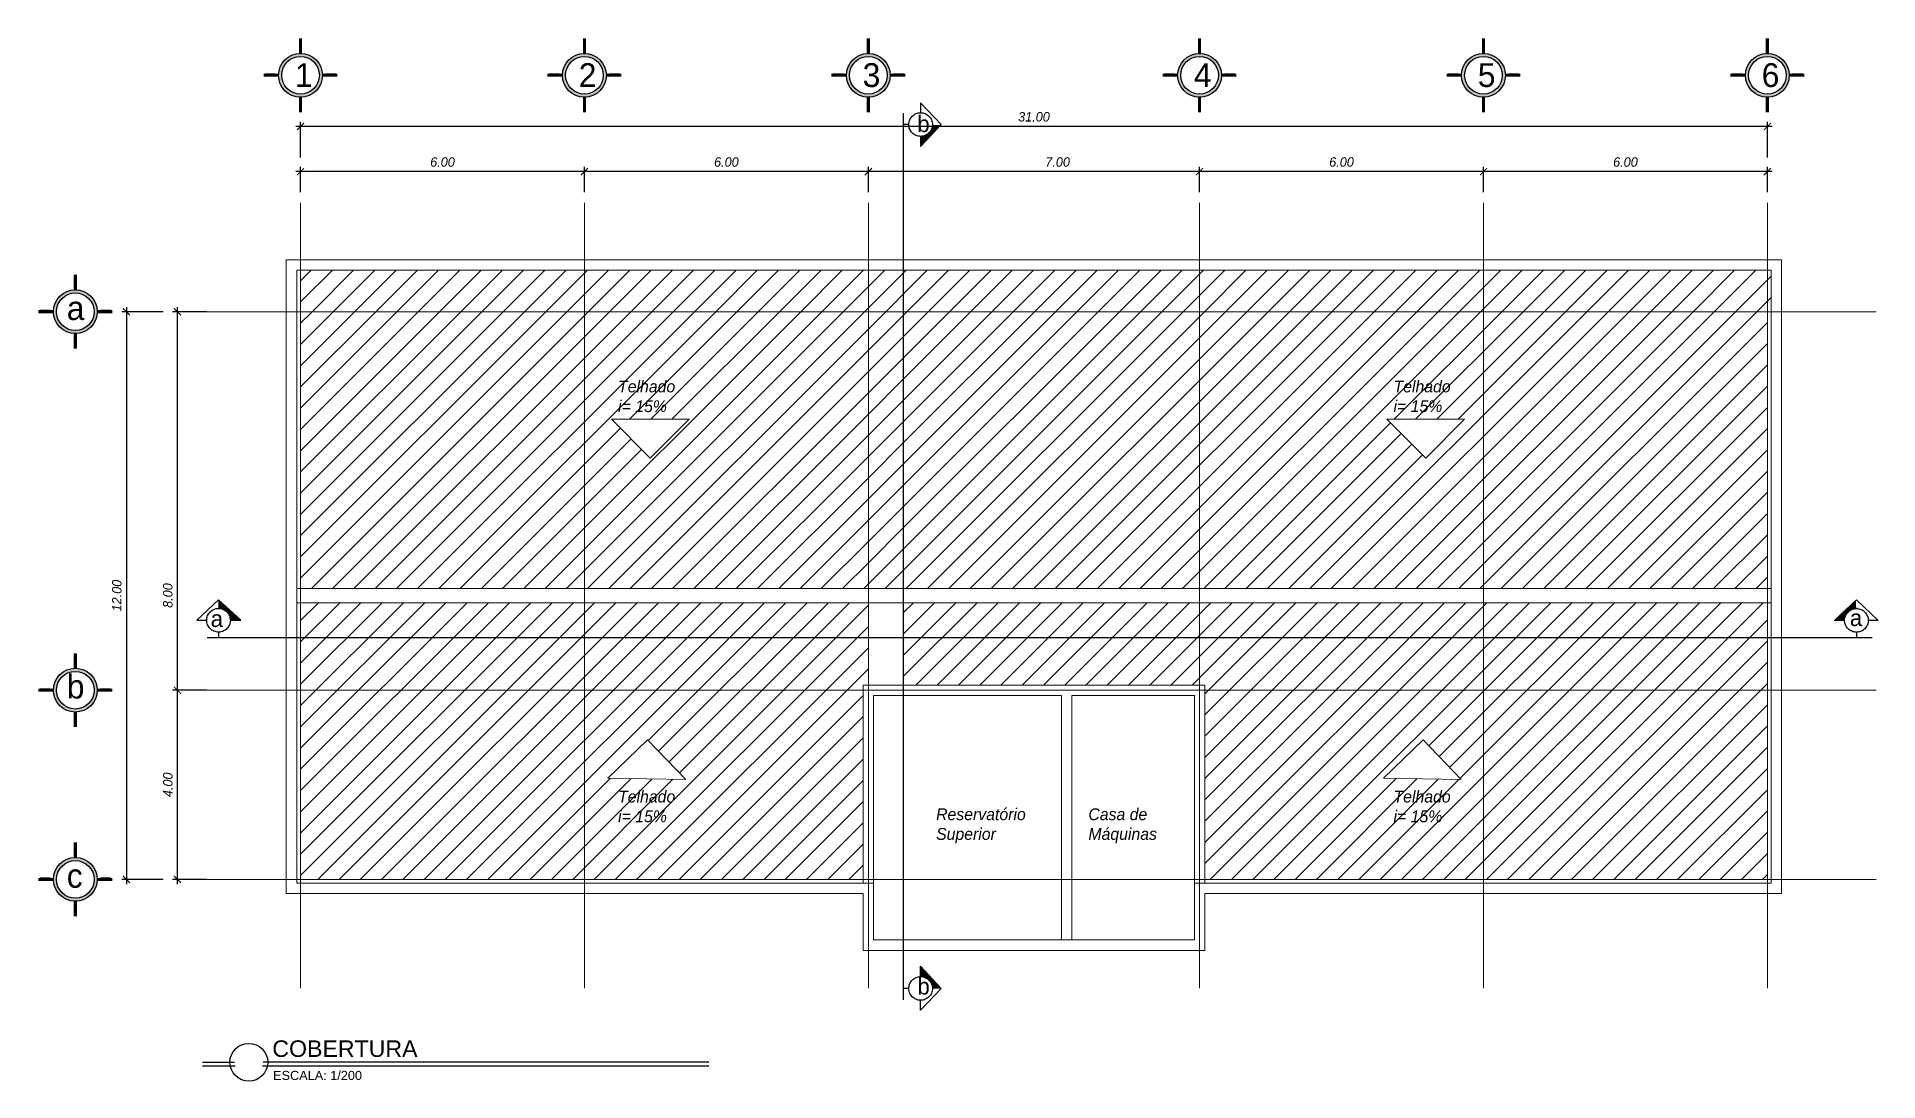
# Model space of a CAD drawing. Header units: millimetres. Extents: x 485872 to 486142, y -52344 to -52207.
# Drawn here: x 485882.71 to 485921.62, y -52230.59 to -52208.51 of the extents above; entities that cross this region are included whole.
import ezdxf

# ---------------------------------------------------------------- set-up
doc = ezdxf.new("R2010")
doc.units = ezdxf.units.MM
doc.header["$LTSCALE"] = 15
doc.header["$PDMODE"] = 2
doc.header["$PDSIZE"] = -10
for name, pattern in [('ACAD_ISO04W100', [30, 24, -3, 0, -3]), ('ACAD_ISO12W100', [21, 12, -3, 0, -3, 0, -3]), ('DASHDOTX2', [50.8, 25.4, -12.7, 0, -12.7])]:
    doc.linetypes.add(name, pattern=pattern)
for name, color, linetype, lineweight in [('Ak1', 51, 'Continuous', 5), ('arrow', 8, 'Continuous', 0), ('TEXTO', 1, 'Continuous', 5)]:
    doc.layers.add(name, color=color, linetype=linetype, lineweight=lineweight)
doc.layers.add('DIMS', color=7, linetype='Continuous')
doc.styles.add('dim', font='romantic.ttf', dxfattribs={"height": 280})
doc.styles.add('SANSSERIF', font='sas_____.pfb')
doc.styles.get("Standard").update_dxf_attribs({"font": ''})
doc.styles.get('Standard').set_extended_font_data('Flux Architect', italic=True)
doc.dimstyles.get("Standard").update_dxf_attribs({"dimtxt": 0.2, "dimasz": 0.15, "dimexe": 0.1, "dimexo": 0.3, "dimgap": 0.1, "dimtad": 1, "dimzin": 0, "dimdsep": 46, "dimtxsty": 'Standard', "dimblk": 'ARCHTICK', "dimcen": 0.09, "dimdle": 0.1, "dimclrd": 4, "dimclrt": 2, "dimadec": 0, "dimazin": 0, "dimtfac": 1, "dimtofl": 0, "dimtmove": 0, "dimatfit": 3, "dimfxl": 1, "dimtfillclr": 1, "dimtolj": 1, "dimtzin": 0, "dimarcsym": 1})
pattern_1 = [(360, (485895.860808, -52218.724312), (1e-17, 0.021), [])]
pattern_2 = [(45, (-148.1085, 0), (-0.22450640303, 0.22450640303), [])]

msp = doc.modelspace()

# ---------------------------------------------------------------- texts
at = {"color": 3, "lineweight": -3, "style": 'SANSSERIF'}
for s, height, p in [('COBERTURA', 0.35, (485887.685, -52230.078)), ('ESCALA: 1/200', 0.192, (485887.702, -52230.565))]:
    msp.add_text(s, height=height, dxfattribs=at).set_placement(p)
at = {"lineweight": 13, "char_height": 0.25, "attachment_point": 1}
for s, insert in [('Telhado\\Pi= 15%', (485894.992, -52215.78)), ('Telhado\\Pi= 15%', (485911.38, -52215.78)), ('Telhado\\Pi= 15%', (485894.992, -52224.45)), ('Telhado\\Pi= 15%', (485911.38, -52224.45)), ('Reservatório\\PSuperior', (485901.713, -52224.823)), ('Casa de Máquinas', (485904.931, -52224.823))]:
    msp.add_mtext_dynamic_manual_height_columns(s, width=1.39119, gutter_width=0.0125, heights=[0], dxfattribs=dict(at, insert=insert))
at = {"layer": 'DIMS', "char_height": 0.5033, "width": 1.55205, "attachment_point": 1, "style": 'dim'}
for s, insert in [('{\\fFlux Architect|b0|i0|c0|p2;1}', (485888.161, -52209.072)), ('{\\fFlux Architect|b0|i0|c0|p2;2}', (485894.161, -52209.072)), ('{\\fFlux Architect|b0|i0|c0|p2;3}', (485900.161, -52209.072)), ('{\\fFlux Architect|b0|i0|c0|p2;4}', (485907.161, -52209.072)), ('{\\fFlux Architect|b0|i0|c0|p2;5}', (485913.161, -52209.072)), ('{\\fFlux Architect|b0|i0|c0|p2;6}', (485919.161, -52209.072)), ('{\\fFlux Architect|b0|i0|c0|p2;a}', (485883.341, -52213.998)), ('{\\fFlux Architect|b0|i0|c0|p2;b}', (485883.341, -52221.998)), ('{\\fFlux Architect|b0|i0|c0|p2;c}', (485883.341, -52225.998))]:
    msp.add_mtext(s, dxfattribs=dict(at, insert=insert))
at = {"layer": 'TEXTO', "char_height": 0.35, "width": 2.37145}
for s, insert, attachment_point in [('{\\fFlux Architect|b0|i0|c0|p2;b}', (485901.446, -52210.179), 2), ('{\\fFlux Architect|b0|i0|c0|p2;a}', (485886.513, -52220.995), 8), ('{\\fFlux Architect|b0|i0|c0|p2;a}', (485921.155, -52220.976), 8), ('{\\fFlux Architect|b0|i0|c0|p2;b}', (485901.449, -52228.765), 8)]:
    msp.add_mtext(s, dxfattribs=dict(at, insert=insert, attachment_point=attachment_point))

# ---------------------------------------------------------------- blocks, each defined once
blk = doc.blocks.new('_ArchTick')
at = {"color": 0, "const_width": 0.15}
blk.add_lwpolyline([(-0.5, -0.5), (0.5, 0.5)], dxfattribs=at)
blk = doc.blocks.new('*D79')
at = {"color": 4, "linetype": 'Continuous', "lineweight": -2, "transparency": 16777216}
blk.add_line((486067.49, -52211.364), (486061.29, -52211.364), dxfattribs=at)
at = {"color": 0, "linetype": 'Continuous', "lineweight": -2, "transparency": 16777216}
for p, q in [((486061.39, -52211.795), (486061.39, -52211.264)), ((486067.39, -52211.795), (486067.39, -52211.264))]:
    blk.add_line(p, q, dxfattribs=at)
at = {"layer": 'Defpoints', "color": 0, "linetype": 'Continuous', "lineweight": 13, "transparency": 16777216}
for p in [(486061.39, -52211.364), (486061.39, -52212.095), (486067.39, -52212.095)]:
    blk.add_point(p, dxfattribs=at)
at = {"color": 4, "linetype": 'Continuous', "lineweight": -2, "transparency": 16777216, "xscale": 0.15, "yscale": 0.15, "zscale": 0.15, "rotation": 180}
blk.add_blockref('_ArchTick', (486061.39, -52211.364), dxfattribs=at)
at = {"color": 4, "linetype": 'Continuous', "lineweight": -2, "transparency": 16777216, "xscale": 0.15, "yscale": 0.15, "zscale": 0.15}
blk.add_blockref('_ArchTick', (486067.39, -52211.364), dxfattribs=at)
at = {"color": 2, "linetype": 'Continuous', "lineweight": 13, "transparency": 16777216, "insert": (486064.39, -52211.162), "char_height": 0.2, "attachment_point": 5}
blk.add_mtext('\\A1;6.00', dxfattribs=at)
blk = doc.blocks.new('*D80')
at = {"color": 4, "linetype": 'Continuous', "lineweight": -2, "transparency": 16777216}
blk.add_line((486061.49, -52211.364), (486055.29, -52211.364), dxfattribs=at)
at = {"color": 0, "linetype": 'Continuous', "lineweight": -2, "transparency": 16777216}
for p, q in [((486055.39, -52211.795), (486055.39, -52211.264)), ((486061.39, -52211.795), (486061.39, -52211.264))]:
    blk.add_line(p, q, dxfattribs=at)
at = {"layer": 'Defpoints', "color": 0, "linetype": 'Continuous', "lineweight": 13, "transparency": 16777216}
for p in [(486055.39, -52211.364), (486055.39, -52212.095), (486061.39, -52212.095)]:
    blk.add_point(p, dxfattribs=at)
at = {"color": 4, "linetype": 'Continuous', "lineweight": -2, "transparency": 16777216, "xscale": 0.15, "yscale": 0.15, "zscale": 0.15, "rotation": 180}
blk.add_blockref('_ArchTick', (486055.39, -52211.364), dxfattribs=at)
at = {"color": 4, "linetype": 'Continuous', "lineweight": -2, "transparency": 16777216, "xscale": 0.15, "yscale": 0.15, "zscale": 0.15}
blk.add_blockref('_ArchTick', (486061.39, -52211.364), dxfattribs=at)
at = {"color": 2, "linetype": 'Continuous', "lineweight": 13, "transparency": 16777216, "insert": (486058.39, -52211.162), "char_height": 0.2, "attachment_point": 5}
blk.add_mtext('\\A1;6.00', dxfattribs=at)
blk = doc.blocks.new('*D81')
at = {"color": 4, "linetype": 'Continuous', "lineweight": -2, "transparency": 16777216}
blk.add_line((486055.49, -52211.364), (486048.29, -52211.364), dxfattribs=at)
at = {"color": 0, "linetype": 'Continuous', "lineweight": -2, "transparency": 16777216}
for p, q in [((486048.39, -52211.795), (486048.39, -52211.264)), ((486055.39, -52211.795), (486055.39, -52211.264))]:
    blk.add_line(p, q, dxfattribs=at)
at = {"layer": 'Defpoints', "color": 0, "linetype": 'Continuous', "lineweight": 13, "transparency": 16777216}
for p in [(486048.39, -52211.364), (486048.39, -52212.095), (486055.39, -52212.095)]:
    blk.add_point(p, dxfattribs=at)
at = {"color": 4, "linetype": 'Continuous', "lineweight": -2, "transparency": 16777216, "xscale": 0.15, "yscale": 0.15, "zscale": 0.15, "rotation": 180}
blk.add_blockref('_ArchTick', (486048.39, -52211.364), dxfattribs=at)
at = {"color": 4, "linetype": 'Continuous', "lineweight": -2, "transparency": 16777216, "xscale": 0.15, "yscale": 0.15, "zscale": 0.15}
blk.add_blockref('_ArchTick', (486055.39, -52211.364), dxfattribs=at)
at = {"color": 2, "linetype": 'Continuous', "lineweight": 13, "transparency": 16777216, "insert": (486052.39, -52211.162), "char_height": 0.2, "attachment_point": 5}
blk.add_mtext('\\A1;7.00', dxfattribs=at)
blk = doc.blocks.new('*D82')
at = {"color": 4, "linetype": 'Continuous', "lineweight": -2, "transparency": 16777216}
blk.add_line((486048.49, -52211.364), (486042.29, -52211.364), dxfattribs=at)
at = {"color": 0, "linetype": 'Continuous', "lineweight": -2, "transparency": 16777216}
for p, q in [((486042.39, -52211.795), (486042.39, -52211.264)), ((486048.39, -52211.795), (486048.39, -52211.264))]:
    blk.add_line(p, q, dxfattribs=at)
at = {"layer": 'Defpoints', "color": 0, "linetype": 'Continuous', "lineweight": 13, "transparency": 16777216}
for p in [(486042.39, -52211.364), (486042.39, -52212.095), (486048.39, -52212.095)]:
    blk.add_point(p, dxfattribs=at)
at = {"color": 4, "linetype": 'Continuous', "lineweight": -2, "transparency": 16777216, "xscale": 0.15, "yscale": 0.15, "zscale": 0.15, "rotation": 180}
blk.add_blockref('_ArchTick', (486042.39, -52211.364), dxfattribs=at)
at = {"color": 4, "linetype": 'Continuous', "lineweight": -2, "transparency": 16777216, "xscale": 0.15, "yscale": 0.15, "zscale": 0.15}
blk.add_blockref('_ArchTick', (486048.39, -52211.364), dxfattribs=at)
at = {"color": 2, "linetype": 'Continuous', "lineweight": 13, "transparency": 16777216, "insert": (486045.39, -52211.162), "char_height": 0.2, "attachment_point": 5}
blk.add_mtext('\\A1;6.00', dxfattribs=at)
blk = doc.blocks.new('*D83')
at = {"color": 4, "linetype": 'Continuous', "lineweight": -2, "transparency": 16777216}
blk.add_line((486042.49, -52211.364), (486036.29, -52211.364), dxfattribs=at)
at = {"color": 0, "linetype": 'Continuous', "lineweight": -2, "transparency": 16777216}
for p, q in [((486036.39, -52211.795), (486036.39, -52211.264)), ((486042.39, -52211.795), (486042.39, -52211.264))]:
    blk.add_line(p, q, dxfattribs=at)
at = {"layer": 'Defpoints', "color": 0, "linetype": 'Continuous', "lineweight": 13, "transparency": 16777216}
for p in [(486036.39, -52211.364), (486036.39, -52212.095), (486042.39, -52212.095)]:
    blk.add_point(p, dxfattribs=at)
at = {"color": 4, "linetype": 'Continuous', "lineweight": -2, "transparency": 16777216, "xscale": 0.15, "yscale": 0.15, "zscale": 0.15, "rotation": 180}
blk.add_blockref('_ArchTick', (486036.39, -52211.364), dxfattribs=at)
at = {"color": 4, "linetype": 'Continuous', "lineweight": -2, "transparency": 16777216, "xscale": 0.15, "yscale": 0.15, "zscale": 0.15}
blk.add_blockref('_ArchTick', (486042.39, -52211.364), dxfattribs=at)
at = {"color": 2, "linetype": 'Continuous', "lineweight": 13, "transparency": 16777216, "insert": (486039.39, -52211.162), "char_height": 0.2, "attachment_point": 5}
blk.add_mtext('\\A1;6.00', dxfattribs=at)
blk = doc.blocks.new('*D84')
at = {"color": 4, "linetype": 'Continuous', "lineweight": -2, "transparency": 16777216}
blk.add_line((486067.49, -52210.408), (486036.29, -52210.408), dxfattribs=at)
at = {"color": 0, "linetype": 'Continuous', "lineweight": -2, "transparency": 16777216}
for p, q in [((486036.39, -52211.064), (486036.39, -52210.308)), ((486067.39, -52211.064), (486067.39, -52210.308))]:
    blk.add_line(p, q, dxfattribs=at)
at = {"layer": 'Defpoints', "color": 0, "linetype": 'Continuous', "lineweight": 13, "transparency": 16777216}
for p in [(486036.39, -52210.408), (486036.39, -52211.364), (486067.39, -52211.364)]:
    blk.add_point(p, dxfattribs=at)
at = {"color": 4, "linetype": 'Continuous', "lineweight": -2, "transparency": 16777216, "xscale": 0.15, "yscale": 0.15, "zscale": 0.15, "rotation": 180}
blk.add_blockref('_ArchTick', (486036.39, -52210.408), dxfattribs=at)
at = {"color": 4, "linetype": 'Continuous', "lineweight": -2, "transparency": 16777216, "xscale": 0.15, "yscale": 0.15, "zscale": 0.15}
blk.add_blockref('_ArchTick', (486067.39, -52210.408), dxfattribs=at)
at = {"color": 2, "linetype": 'Continuous', "lineweight": 13, "transparency": 16777216, "insert": (486051.89, -52210.206), "char_height": 0.2, "attachment_point": 5}
blk.add_mtext('\\A1;31.00', dxfattribs=at)
blk = doc.blocks.new('*D85')
at = {"color": 0, "linetype": 'Continuous', "lineweight": -2, "transparency": 16777216}
for p, q in [((486034.403, -52222.326), (486033.688, -52222.326)), ((486034.403, -52226.326), (486033.688, -52226.326))]:
    blk.add_line(p, q, dxfattribs=at)
at = {"color": 4, "linetype": 'Continuous', "lineweight": -2, "transparency": 16777216}
blk.add_line((486033.788, -52226.426), (486033.788, -52222.226), dxfattribs=at)
at = {"layer": 'Defpoints', "color": 0, "linetype": 'Continuous', "lineweight": 13, "transparency": 16777216}
for p in [(486033.788, -52222.326), (486034.703, -52222.326), (486034.703, -52226.326)]:
    blk.add_point(p, dxfattribs=at)
at = {"color": 4, "linetype": 'Continuous', "lineweight": -2, "transparency": 16777216, "xscale": 0.15, "yscale": 0.15, "zscale": 0.15}
for p, rotation in [((486033.788, -52222.326), 90), ((486033.788, -52226.326), 270)]:
    blk.add_blockref('_ArchTick', p, dxfattribs=dict(at, rotation=rotation))
at = {"color": 2, "linetype": 'Continuous', "lineweight": 13, "transparency": 16777216, "insert": (486033.586, -52224.326), "char_height": 0.2, "attachment_point": 5, "rotation": 90}
blk.add_mtext('\\A1;4.00', dxfattribs=at)
blk = doc.blocks.new('*D86')
at = {"color": 0, "linetype": 'Continuous', "lineweight": -2, "transparency": 16777216}
for p, q in [((486034.403, -52214.326), (486033.688, -52214.326)), ((486034.403, -52222.326), (486033.688, -52222.326))]:
    blk.add_line(p, q, dxfattribs=at)
at = {"color": 4, "linetype": 'Continuous', "lineweight": -2, "transparency": 16777216}
blk.add_line((486033.788, -52222.426), (486033.788, -52214.226), dxfattribs=at)
at = {"layer": 'Defpoints', "color": 0, "linetype": 'Continuous', "lineweight": 13, "transparency": 16777216}
for p in [(486033.788, -52214.326), (486034.703, -52214.326), (486034.703, -52222.326)]:
    blk.add_point(p, dxfattribs=at)
at = {"color": 4, "linetype": 'Continuous', "lineweight": -2, "transparency": 16777216, "xscale": 0.15, "yscale": 0.15, "zscale": 0.15}
for p, rotation in [((486033.788, -52214.326), 90), ((486033.788, -52222.326), 270)]:
    blk.add_blockref('_ArchTick', p, dxfattribs=dict(at, rotation=rotation))
at = {"color": 2, "linetype": 'Continuous', "lineweight": 13, "transparency": 16777216, "insert": (486033.586, -52220.326), "char_height": 0.2, "attachment_point": 5, "rotation": 90}
blk.add_mtext('\\A1;8.00', dxfattribs=at)
blk = doc.blocks.new('*D87')
at = {"color": 0, "linetype": 'Continuous', "lineweight": -2, "transparency": 16777216}
for p, q in [((486033.488, -52214.326), (486032.611, -52214.326)), ((486033.488, -52226.326), (486032.611, -52226.326))]:
    blk.add_line(p, q, dxfattribs=at)
at = {"color": 4, "linetype": 'Continuous', "lineweight": -2, "transparency": 16777216}
blk.add_line((486032.711, -52214.226), (486032.711, -52226.426), dxfattribs=at)
at = {"layer": 'Defpoints', "color": 0, "linetype": 'Continuous', "lineweight": 13, "transparency": 16777216}
for p in [(486033.788, -52214.326), (486032.711, -52226.326), (486033.788, -52226.326)]:
    blk.add_point(p, dxfattribs=at)
at = {"color": 4, "linetype": 'Continuous', "lineweight": -2, "transparency": 16777216, "xscale": 0.15, "yscale": 0.15, "zscale": 0.15}
for p, rotation in [((486032.711, -52214.326), 90), ((486032.711, -52226.326), 270)]:
    blk.add_blockref('_ArchTick', p, dxfattribs=dict(at, rotation=rotation))
at = {"color": 2, "linetype": 'Continuous', "lineweight": 13, "transparency": 16777216, "insert": (486032.508, -52220.326), "char_height": 0.2, "attachment_point": 5, "rotation": 90}
blk.add_mtext('\\A1;12.00', dxfattribs=at)
blk = doc.blocks.new('uio')
h = blk.add_hatch(color=21)
h.paths.add_polyline_path([(365111, 142547, 1), (365989, 142547, 1)])
h.paths.add_polyline_path([(365927, 142547, -1), (365173, 142547, -1)], flags=16)
at = {"color": 21, "const_width": 61.9}
for points in [[(365550, 143286), (365550, 142986)], [(364811, 142547), (365111, 142547)], [(365989, 142547), (366289, 142547)], [(365550, 141808), (365550, 142108)]]:
    blk.add_lwpolyline(points, dxfattribs=at)
at = {"color": 21}
for radius in [439, 377]:
    blk.add_circle((365550, 142547), radius, dxfattribs=at)
at = {"layer": 'Ak1', "ltscale": 10000}
for p, q in [((365046, 142517), (364848, 142517)), ((366054, 142517), (366252, 142517)), ((365555, 142013), (365555, 141815))]:
    blk.add_line(p, q, dxfattribs=at)
blk = doc.blocks.new('01')
at = {"color": 1, "lineweight": -3}
for p, q in [((759112, -50321), (759788, -50321)), ((759796, -50401), (759112, -50401)), ((769811, -50401), (760379, -50401)), ((769811, -50321), (760388, -50321))]:
    blk.add_line(p, q, dxfattribs=at)
blk.add_circle((760088, -50321), 400, dxfattribs=at)

# ---------------------------------------------------------------- dimensions: what is measured, and where the dimension line sits
at = {"linetype": 'Continuous', "lineweight": 13}
dim = msp.add_linear_dim(base=(485888.281, -52210.408), p1=(485919.281, -52211.364), p2=(485888.281, -52211.364), angle=180, dimstyle='Standard', dxfattribs=at)
dim.commit()
dim.dimension.update_dxf_attribs({"geometry": '*D84', "text_midpoint": (485903.781, -52210.206), "insert": (-148.109, 0)})
for base, p1, p2, angle, picture, middle in [((485888.281, -52211.364), (485894.281, -52212.095), (485888.281, -52212.095), 180, '*D83', (485891.281, -52211.364)), ((485894.281, -52211.364), (485900.281, -52212.095), (485894.281, -52212.095), 180, '*D82', (485897.281, -52211.364)), ((485900.281, -52211.364), (485907.281, -52212.095), (485900.281, -52212.095), 180, '*D81', (485904.281, -52211.364)), ((485907.281, -52211.364), (485913.281, -52212.095), (485907.281, -52212.095), 180, '*D80', (485910.281, -52211.364)), ((485913.281, -52211.364), (485919.281, -52212.095), (485913.281, -52212.095), 180, '*D79', (485916.281, -52211.364)), ((485884.602, -52226.326), (485885.679, -52214.326), (485885.679, -52226.326), 270, '*D87', (485884.602, -52220.326)), ((485885.679, -52214.326), (485886.595, -52222.326), (485886.595, -52214.326), 270, '*D86', (485885.679, -52220.326)), ((485885.679, -52222.326), (485886.595, -52226.326), (485886.595, -52222.326), 270, '*D85', (485885.679, -52224.326))]:
    dim = msp.add_linear_dim(base=base, p1=p1, p2=p2, angle=angle, dimstyle='Standard', dxfattribs=at)
    dim.commit()
    dim.dimension.update_dxf_attribs({"geometry": picture, "text_midpoint": middle, "dimtype": 160, "insert": (-148.109, 0)})

# ---------------------------------------------------------------- hatches: boundary and pattern name
at = {"linetype": 'Continuous', "lineweight": 13}
h = msp.add_hatch(dxfattribs=at)
h.set_pattern_fill('ANSI31', color=256, scale=0.1)
h.set_pattern_definition(pattern_2)
h.paths.add_polyline_path([(485894.281, -52213.446), (485888.281, -52213.446), (485888.281, -52214.326), (485894.281, -52214.326)])
h.paths.add_polyline_path([(485900.281, -52213.446), (485894.281, -52213.446), (485894.281, -52214.326), (485900.281, -52214.326)])
h.paths.add_polyline_path([(485901.023, -52213.446), (485900.581, -52213.446), (485900.281, -52213.446), (485900.281, -52214.326), (485901.023, -52214.326)])
h.paths.add_polyline_path([(485901.023, -52214.326), (485900.281, -52214.326), (485900.281, -52220.176), (485901.023, -52220.176)])
h.paths.add_polyline_path([(485907.281, -52213.446), (485901.023, -52213.446), (485901.023, -52214.326), (485907.281, -52214.326)])
h.paths.add_polyline_path([(485913.281, -52213.446), (485912.981, -52213.446), (485907.281, -52213.446), (485907.281, -52214.326), (485913.281, -52214.326)])
h.paths.add_polyline_path([(485919.361, -52213.446), (485913.281, -52213.446), (485913.281, -52214.326), (485919.361, -52214.326)])
h = msp.add_hatch(dxfattribs=at)
h.set_pattern_fill('ANSI31', color=256, scale=0.1)
h.set_pattern_definition(pattern_2)
h.paths.add_polyline_path([(485894.281, -52214.326), (485888.281, -52214.326), (485888.281, -52220.176), (485894.281, -52220.176)])
h.paths.add_polyline_path([(485894.281, -52222.326), (485888.281, -52222.326), (485888.281, -52226.326), (485894.281, -52226.326)])
h.paths.add_polyline_path([(485900.171, -52222.326), (485894.281, -52222.326), (485894.281, -52226.326), (485900.171, -52226.326)])
h.paths.add_polyline_path([(485896.423, -52224.214), (485894.779, -52224.182), (485895.616, -52223.376)], flags=16)
h.paths.add_polyline_path([(485894.281, -52221.213), (485888.281, -52221.213), (485888.281, -52222.326), (485894.281, -52222.326)])
h.paths.add_polyline_path([(485900.281, -52221.213), (485894.281, -52221.213), (485894.281, -52222.326), (485900.171, -52222.326), (485900.171, -52222.216), (485900.281, -52222.216)])
h.paths.add_polyline_path([(485894.281, -52220.476), (485888.281, -52220.476), (485888.281, -52221.213), (485894.281, -52221.213)])
h.paths.add_polyline_path([(485900.281, -52220.476), (485894.281, -52220.476), (485894.281, -52221.213), (485900.281, -52221.213)])
h.paths.add_polyline_path([(485900.281, -52214.326), (485894.281, -52214.326), (485894.281, -52220.176), (485900.281, -52220.176)])
h.paths.add_polyline_path([(485895.673, -52217.42), (485894.851, -52216.598), (485896.495, -52216.598)], flags=16)
h.paths.add_polyline_path([(485907.281, -52214.326), (485901.023, -52214.326), (485901.023, -52220.176), (485907.281, -52220.176)])
h.paths.add_polyline_path([(485907.281, -52220.476), (485901.023, -52220.476), (485901.023, -52221.213), (485907.281, -52221.213)])
h.paths.add_polyline_path([(485907.281, -52221.213), (485901.023, -52221.213), (485901.023, -52222.216), (485907.281, -52222.216)])
h.paths.add_polyline_path([(485913.281, -52222.326), (485907.391, -52222.326), (485907.391, -52224.906), (485907.391, -52226.326), (485913.281, -52226.326)])
h.paths.add_polyline_path([(485911.167, -52224.182), (485912.004, -52223.376), (485912.811, -52224.214)], flags=16)
h.paths.add_polyline_path([(485919.281, -52222.326), (485913.281, -52222.326), (485913.281, -52226.326), (485919.281, -52226.326)])
h.paths.add_polyline_path([(485913.281, -52221.213), (485907.281, -52221.213), (485907.281, -52222.216), (485907.391, -52222.216), (485907.391, -52222.326), (485913.281, -52222.326)])
h.paths.add_polyline_path([(485919.281, -52221.213), (485913.281, -52221.213), (485913.281, -52222.326), (485919.281, -52222.326)])
h.paths.add_polyline_path([(485913.281, -52220.476), (485907.281, -52220.476), (485907.281, -52221.213), (485913.281, -52221.213)])
h.paths.add_polyline_path([(485919.281, -52220.476), (485913.281, -52220.476), (485913.281, -52221.213), (485919.281, -52221.213)])
h.paths.add_polyline_path([(485919.281, -52214.326), (485913.281, -52214.326), (485913.281, -52220.176), (485919.281, -52220.176)])
h.paths.add_polyline_path([(485913.281, -52214.326), (485907.281, -52214.326), (485907.281, -52220.176), (485913.281, -52220.176)])
h.paths.add_polyline_path([(485912.061, -52217.42), (485911.239, -52216.598), (485912.883, -52216.598)], flags=16)
h.paths.add_polyline_path([(485894.906, -52225.278), (485896.309, -52225.278), (485896.309, -52224.264), (485894.906, -52224.264)], flags=24)
h.paths.add_polyline_path([(485894.906, -52216.608), (485896.309, -52216.608), (485896.309, -52215.594), (485894.906, -52215.594)], flags=24)
h.paths.add_polyline_path([(485911.294, -52225.278), (485912.697, -52225.278), (485912.697, -52224.264), (485911.294, -52224.264)], flags=24)
h.paths.add_polyline_path([(485911.294, -52216.608), (485912.697, -52216.608), (485912.697, -52215.594), (485911.294, -52215.594)], flags=24)
at = {"layer": 'arrow', "linetype": 'ACAD_ISO12W100', "lineweight": 30}
h = msp.add_hatch(dxfattribs=at)
h.set_pattern_fill('ANSI31', color=1, scale=0.25, angle=135, style=0)
h.set_pattern_definition(pattern_1)
edge = h.paths.add_edge_path()
edge.add_arc((485901.386, -52210.369), 0.25, -90, 0)
edge.add_line((485901.636, -52210.369), (485901.818, -52210.369))
edge.add_line((485901.818, -52210.369), (485901.386, -52210.836))
edge.add_line((485901.386, -52210.836), (485901.386, -52210.619))
h = msp.add_hatch(dxfattribs=at)
h.set_pattern_fill('ANSI31', color=1, scale=0.25, angle=45, style=0)
h.set_pattern_definition([(270, (485896.454761, -52216.047905), (0.021, -1e-17), [])])
edge = h.paths.add_edge_path()
edge.add_arc((485886.549, -52220.847), 0.25, -360, -270)
edge.add_line((485886.549, -52220.597), (485886.549, -52220.415))
edge.add_line((485886.549, -52220.415), (485887.017, -52220.847))
edge.add_line((485887.017, -52220.847), (485886.799, -52220.847))
h = msp.add_hatch(dxfattribs=at)
h.set_pattern_fill('ANSI31', color=1, scale=0.25, angle=45, style=0)
h.set_pattern_definition([(270, (485912.807699, -52216.050315), (0.021, -1e-17), [])])
edge = h.paths.add_edge_path()
edge.add_arc((485921.163, -52220.85), 0.25, 90, 180, ccw=False)
edge.add_line((485921.163, -52220.6), (485921.163, -52220.417))
edge.add_line((485921.163, -52220.417), (485920.696, -52220.85))
edge.add_line((485920.696, -52220.85), (485920.913, -52220.85))
h = msp.add_hatch(dxfattribs=at)
h.set_pattern_fill('ANSI31', color=1, scale=0.25, angle=135, style=0)
h.set_pattern_definition(pattern_1)
edge = h.paths.add_edge_path()
edge.add_arc((485901.386, -52228.63), 0.25, 0, 90, ccw=False)
edge.add_line((485901.636, -52228.63), (485901.818, -52228.63))
edge.add_line((485901.818, -52228.63), (485901.386, -52228.162))
edge.add_line((485901.386, -52228.162), (485901.386, -52228.38))

# ---------------------------------------------------------------- linework, layer by layer
at = {"color": 6, "linetype": 'DASHDOTX2', "lineweight": 13}
for p, q in [((485888.281, -52228.626), (485888.281, -52212.026)), ((485894.281, -52228.626), (485894.281, -52212.026)), ((485900.281, -52228.626), (485900.281, -52212.026)), ((485907.281, -52228.626), (485907.281, -52212.026)), ((485913.281, -52228.626), (485913.281, -52212.026)), ((485919.281, -52228.626), (485919.281, -52212.026)), ((485921.581, -52214.326), (485885.981, -52214.326)), ((485921.581, -52222.326), (485885.981, -52222.326)), ((485921.581, -52226.326), (485885.981, -52226.326))]:
    msp.add_line(p, q, dxfattribs=at)
at = {"lineweight": 13}
for p, q in [((485896.495, -52216.598), (485894.851, -52216.598)), ((485912.883, -52216.598), (485911.239, -52216.598)), ((485907.391, -52222.216), (485900.171, -52222.216)), ((485907.391, -52224.906), (485907.391, -52222.216)), ((485896.423, -52224.214), (485894.779, -52224.182)), ((485912.811, -52224.214), (485911.167, -52224.182))]:
    msp.add_line(p, q, dxfattribs=at)
at = {"linetype": 'Continuous', "lineweight": 13}
for p, q in [((485895.673, -52217.42), (485894.851, -52216.598)), ((485896.495, -52216.598), (485895.673, -52217.42)), ((485912.061, -52217.42), (485911.239, -52216.598)), ((485912.883, -52216.598), (485912.061, -52217.42)), ((485905.326, -52222.216), (485904.361, -52222.216)), ((485904.361, -52222.436), (485904.361, -52224.906)), ((485905.326, -52222.436), (485904.581, -52222.436)), ((485904.581, -52222.436), (485904.581, -52224.906)), ((485907.171, -52222.436), (485904.581, -52222.436)), ((485907.171, -52224.906), (485907.171, -52222.436)), ((485895.616, -52223.376), (485894.779, -52224.182)), ((485896.423, -52224.214), (485895.616, -52223.376)), ((485912.004, -52223.376), (485911.167, -52224.182)), ((485912.811, -52224.214), (485912.004, -52223.376))]:
    msp.add_line(p, q, dxfattribs=at)
at = {"color": 251, "linetype": 'Continuous', "lineweight": 13, "true_color": 0x636466}
for p, q in [((485888.201, -52220.176), (485919.361, -52220.176)), ((485888.201, -52220.476), (485919.361, -52220.476))]:
    msp.add_line(p, q, dxfattribs=at)
at = {"lineweight": 13}
for points in [[(485900.581, -52213.226), (485887.981, -52213.226)], [(485894.171, -52213.226), (485887.981, -52213.226), (485887.981, -52226.626), (485900.171, -52226.626), (485900.171, -52227.826), (485907.391, -52227.826), (485907.391, -52226.626), (485919.581, -52226.626), (485919.581, -52213.226), (485913.771, -52213.226)], [(485900.581, -52213.446), (485888.201, -52213.446)], [(485894.226, -52213.446), (485888.201, -52213.446), (485888.201, -52222.626)], [(485919.281, -52213.226), (485900.581, -52213.226)], [(485912.981, -52213.446), (485900.581, -52213.446)], [(485888.201, -52222.626), (485888.201, -52226.406), (485894.281, -52226.406)], [(485888.201, -52226.406), (485900.391, -52226.406), (485900.391, -52227.606), (485904.361, -52227.606)], [(485913.581, -52226.406), (485918.981, -52226.406)], [(485904.581, -52227.606), (485907.171, -52227.606)]]:
    msp.add_lwpolyline(points, dxfattribs=at)
at = {"linetype": 'Continuous', "lineweight": 13}
for points in [[(485912.981, -52213.446), (485919.361, -52213.446), (485919.361, -52226.406), (485907.171, -52226.406), (485907.171, -52227.606)], [(485905.326, -52222.216), (485900.171, -52222.216), (485900.171, -52226.406)], [(485904.361, -52222.436), (485900.391, -52222.436), (485900.391, -52226.406)], [(485904.361, -52222.436), (485904.131, -52222.436)], [(485904.361, -52222.216), (485904.211, -52222.216)], [(485904.361, -52224.906), (485904.361, -52227.606)], [(485904.581, -52224.906), (485904.581, -52227.606)], [(485907.171, -52224.906), (485907.171, -52226.406)], [(485907.391, -52224.906), (485907.391, -52226.406)], [(485907.171, -52227.606), (485904.361, -52227.606)], [(485907.171, -52227.606), (485904.471, -52227.606)]]:
    msp.add_lwpolyline(points, dxfattribs=at)
at = {"layer": 'arrow', "color": 1, "linetype": 'ACAD_ISO12W100', "lineweight": 30}
for p, q in [((485901.386, -52209.91), (485901.386, -52210.119)), ((485901.386, -52209.91), (485901.818, -52210.369)), ((485901.136, -52210.369), (485901.025, -52210.369)), ((485901.386, -52210.836), (485901.818, -52210.369)), ((485901.647, -52210.369), (485901.636, -52210.369)), ((485901.386, -52210.619), (485901.386, -52210.836)), ((485886.09, -52220.847), (485886.549, -52220.415)), ((485887.017, -52220.847), (485886.549, -52220.415)), ((485886.549, -52220.586), (485886.549, -52220.597)), ((485920.696, -52220.85), (485921.163, -52220.417)), ((485921.622, -52220.85), (485921.163, -52220.417)), ((485886.09, -52220.847), (485886.299, -52220.847)), ((485886.799, -52220.847), (485887.017, -52220.847)), ((485920.913, -52220.85), (485920.696, -52220.85)), ((485921.163, -52220.588), (485921.163, -52220.6)), ((485921.622, -52220.85), (485921.413, -52220.85)), ((485886.549, -52221.097), (485886.549, -52221.208)), ((485921.163, -52221.1), (485921.163, -52221.211)), ((485901.386, -52228.38), (485901.386, -52228.162)), ((485901.386, -52228.162), (485901.818, -52228.63)), ((485901.136, -52228.63), (485901.025, -52228.63)), ((485901.386, -52229.089), (485901.818, -52228.63)), ((485901.647, -52228.63), (485901.636, -52228.63)), ((485901.386, -52229.089), (485901.386, -52228.88))]:
    msp.add_line(p, q, dxfattribs=at)
for points in [[(485901.023, -52228.868), (485901.023, -52210.131)], [(485886.311, -52221.213), (485921.498, -52221.213)]]:
    msp.add_lwpolyline(points, dxfattribs=at)
for centre in [(485901.386, -52210.369), (485886.549, -52220.847), (485921.163, -52220.85), (485901.386, -52228.63)]:
    msp.add_circle(centre, 0.25, dxfattribs=at)

# ---------------------------------------------------------------- block references
at = {"linetype": 'ACAD_ISO04W100', "xscale": 0.001056039488106978, "yscale": 0.001056039488106978, "zscale": 0.001056039488106978, "rotation": 180}
for p in [(486274.316, -52058.792), (486280.316, -52058.792), (486286.316, -52058.792), (486293.316, -52058.792), (486299.316, -52058.792), (486305.316, -52058.792), (486269.557, -52063.79), (486269.557, -52071.79), (486269.557, -52075.79)]:
    msp.add_blockref('uio', p, dxfattribs=at)
at = {"linetype": 'Continuous', "lineweight": 13, "xscale": 0.001, "yscale": 0.001, "zscale": 0.001}
msp.add_blockref('01', (485127.101, -52179.87), dxfattribs=at)

msp.set_redraw_order([(e.dxf.handle, doc.entitydb.next_handle()) for e in msp.query("TEXT MTEXT ATTDEF DIMENSION ARC_DIMENSION")])  # texts and dimensions are drawn at this point

doc.saveas('drawing.dxf')
